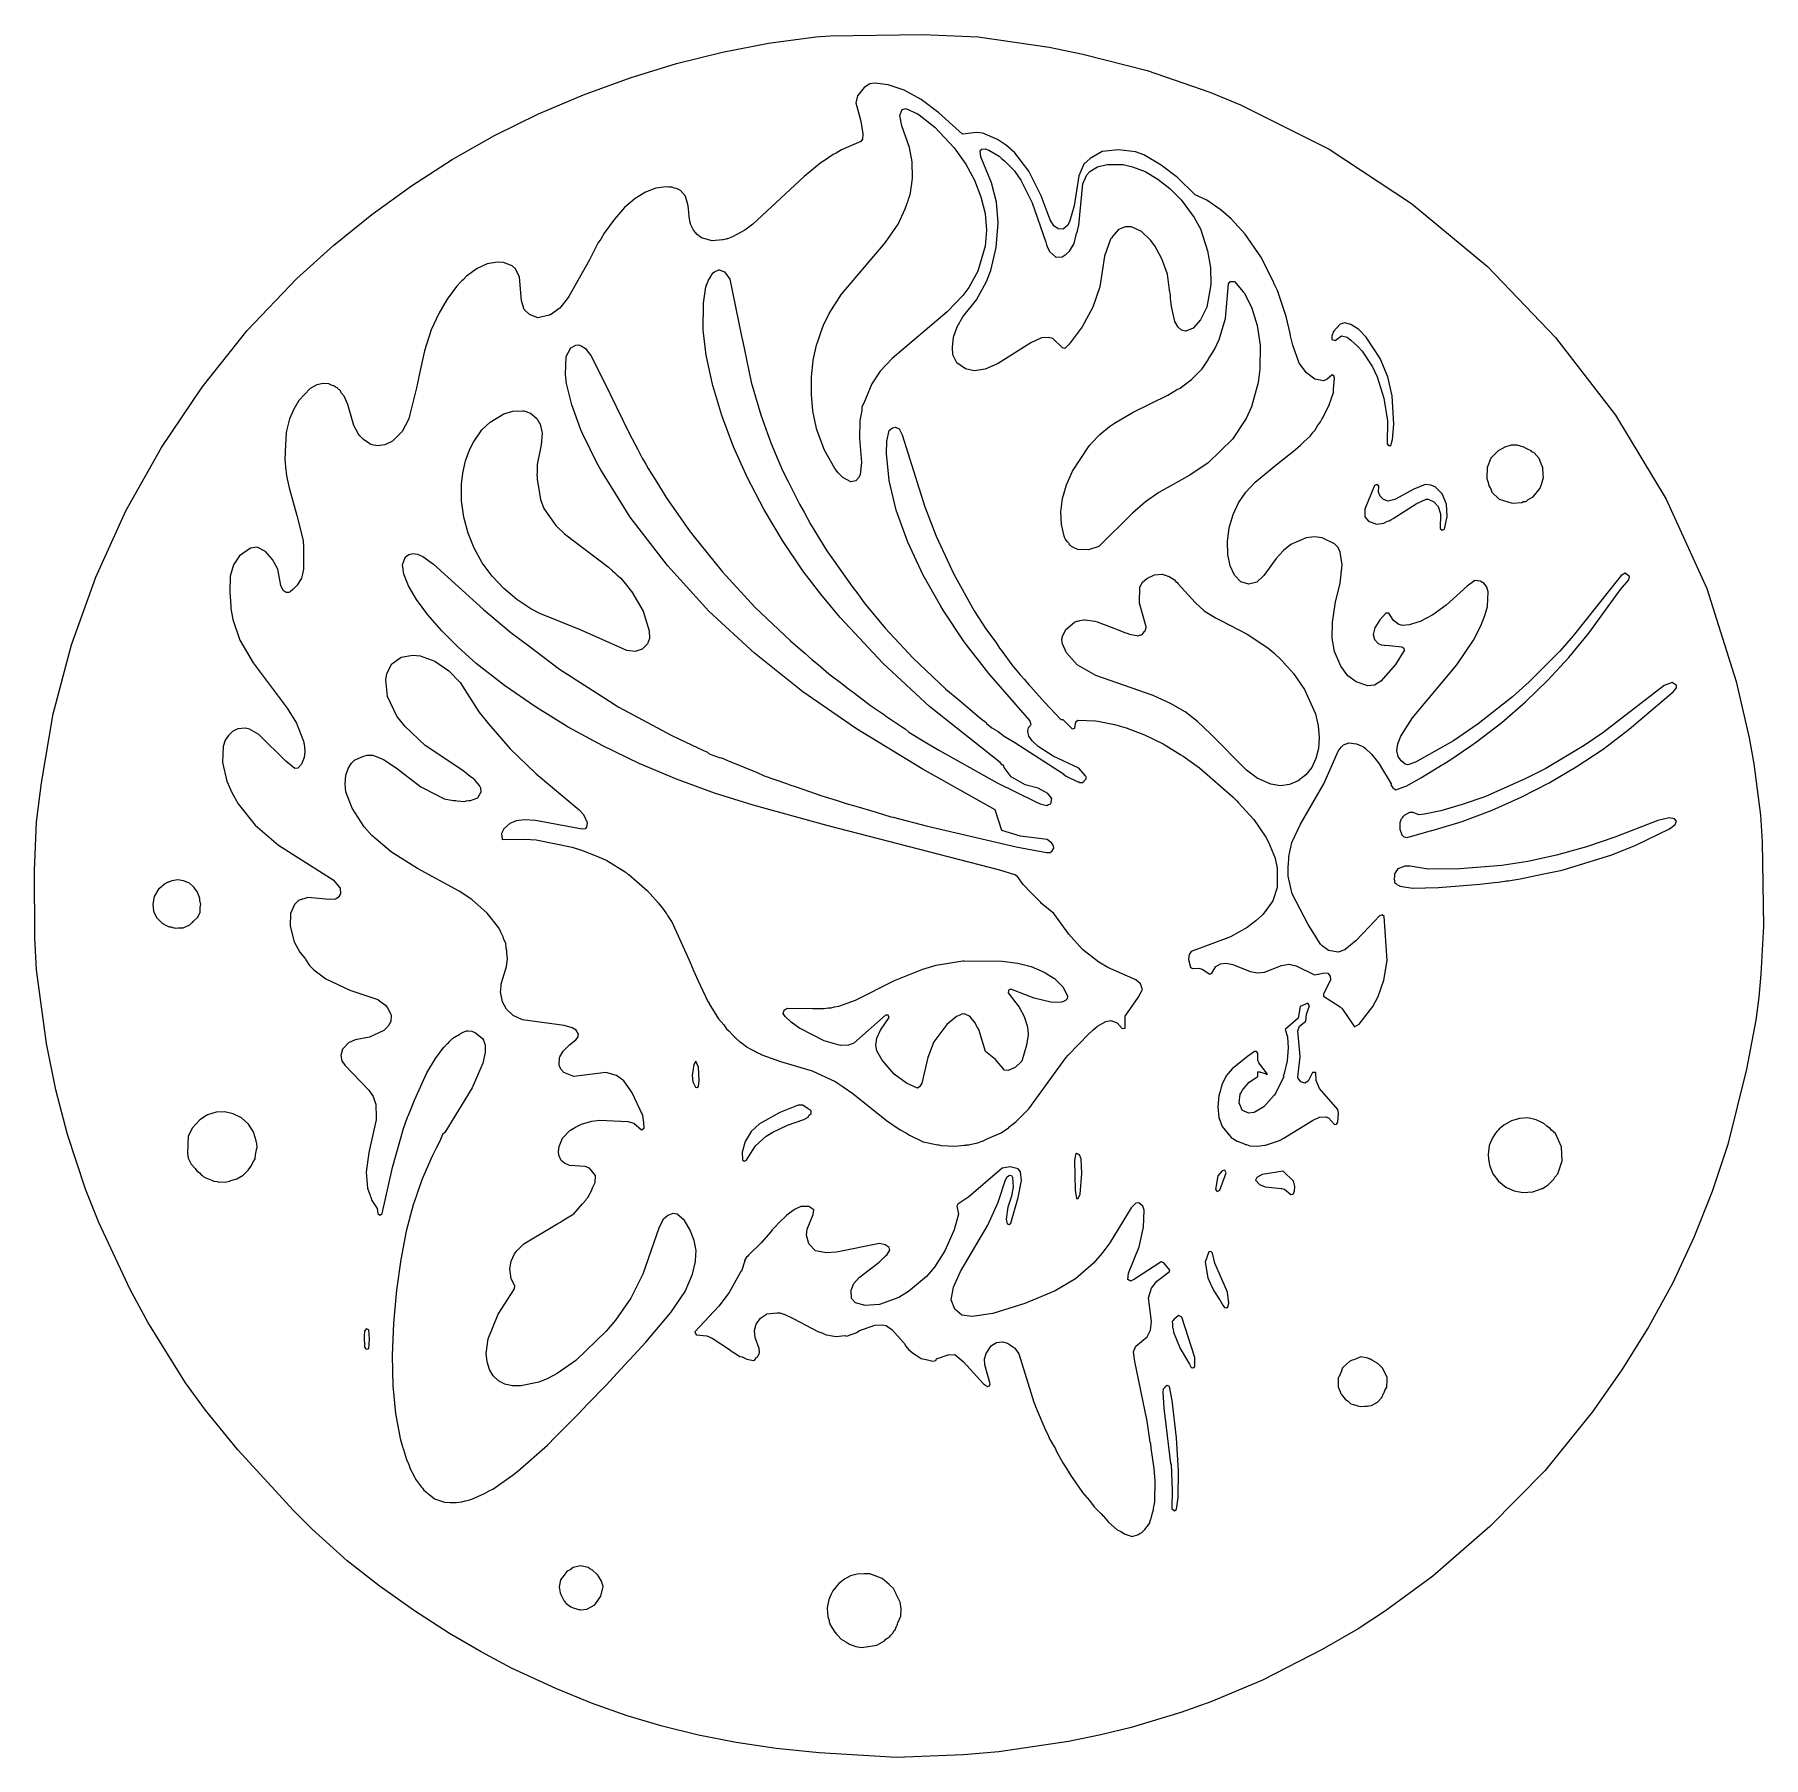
# Model space of a CAD drawing. Header units: millimetres. Extents: x 9 to 291, y 12 to 293.
import ezdxf

# ---------------------------------------------------------------- set-up
doc = ezdxf.new("R2010")
doc.units = ezdxf.units.MM
doc.layers.add('CUT', color=7, linetype='CONTINUOUS')

msp = doc.modelspace()

# ---------------------------------------------------------------- linework, layer by layer
at = {"layer": 'CUT'}
for points in [[(16.8484, 104.3984), (13.8983, 113.31), (12.0205, 120.6349), (10.4822, 128.1409), (8.8801, 140.1575), (8.6033, 145.4204), (8.5419, 156.3651), (8.8524, 164.3251), (9.6518, 170.6881), (11.5545, 181.92), (14.5487, 193.1876), (18.5194, 204.2339), (23.4441, 215.0342), (29.2437, 225.3751), (35.8576, 235.2521), (43.2421, 244.4543), (51.3259, 252.9397), (57.339, 258.3699), (63.5537, 263.4162), (70.0153, 268.094), (76.6614, 272.3715), (83.5748, 276.2911), (90.7135, 279.7983), (98.0979, 282.936), (105.6926, 285.7031), (113.2318, 288.0414), (120.7302, 289.8853), (128.2672, 291.3314), (135.9876, 292.3775), (138.3384, 292.5329), (153.3568, 292.7485), (162.4771, 292.3774), (174.0273, 290.6878), (179.5179, 289.5774), (190.0437, 286.8683), (200.2131, 283.3659), (205.2542, 281.2929), (219.6789, 274.0499), (233.1591, 265.1894), (245.5305, 254.914), (256.6409, 243.3456), (266.3969, 230.6391), (274.6458, 216.9472), (281.2814, 202.4098), (286.1076, 187.2209), (288.1959, 178.0384), (288.9654, 173.7919), (290.043, 165.3903), (290.3207, 161.0772), (290.5363, 147.2977), (290.1367, 139.4508), (289.766, 135.7127), (289.2726, 131.9539), (287.7958, 123.9868), (284.7164, 111.6739), (282.1698, 104.0034), (279.2067, 96.5034), (275.7593, 89.1487), (271.8627, 81.9998), (267.4506, 74.9339), (262.6019, 68.0292), (254.8649, 58.4429), (245.8896, 49.3754), (236.6158, 41.2733), (228.8667, 35.6462), (224.4123, 32.6972), (218.5842, 29.305), (208.8446, 24.297), (200.4129, 20.7574), (195.536, 19.0594), (187.3941, 16.6014), (182.484, 15.3664), (177.1619, 14.2899), (165.8393, 12.629), (160.0861, 12.1062), (149.1179, 11.7068), (136.4992, 12.4444), (129.4876, 13.1823), (122.9659, 14.1356), (116.8109, 15.3353), (110.9323, 16.7814), (105.1767, 18.5045), (99.4029, 20.573), (93.5413, 22.9668), (86.3156, 26.2564), (81.3754, 28.9109), (76.2367, 31.8958), (70.4881, 35.6156), (64.729, 39.7117), (59.5352, 43.7991), (53.8403, 48.9392), (50.7849, 51.9637), (41.6818, 61.8668), (36.3967, 68.3503), (33.1846, 72.7981), (27.0399, 82.691), (24.1474, 88.0138), (19.0019, 98.9522)], [(80.4813, 129.9011), (81.6135, 128.9776), (81.7779, 128.6879), (82.0035, 128.0663), (82.0252, 127.9288), (82.0353, 127.8642), (82.0416, 127.8247), (82.0477, 127.7857), (82.0278, 126.695), (81.6766, 124.9755), (79.9142, 120.9265), (75.4431, 113.6639), (75.0588, 113.3436), (74.6593, 112.2375), (74.6618, 112.2149), (74.0687, 111.0942), (73.7468, 110.5267), (73.6172, 110.241), (73.3813, 109.7951), (72.8015, 108.4427), (72.2368, 107.1977), (72.042, 106.6708), (71.7164, 105.9111), (71.0684, 104.0375), (70.8997, 103.5813), (70.8414, 103.3811), (70.3167, 101.8642), (69.1459, 97.5501), (68.2619, 92.9472), (67.554, 87.93), (67.0651, 82.5519), (66.8502, 77.284), (67.0024, 72.3496), (67.4299, 67.8219), (68.1714, 63.7491), (68.5155, 62.5954), (68.5667, 62.3504), (68.7113, 61.9388), (69.1951, 60.3166), (69.5785, 59.4706), (69.8207, 58.7813), (70.377, 57.7086), (70.5014, 57.4343), (70.5642, 57.3478), (70.691, 57.1033), (71.6673, 55.77), (71.8209, 55.6173), (72.0578, 55.2912), (72.5374, 54.9052), (72.7996, 54.6445), (73.0859, 54.4638), (73.7721, 53.9116), (75.4046, 53.3594), (76.3296, 53.3174), (76.6924, 53.2716), (76.9294, 53.2901), (77.3146, 53.2726), (77.757, 53.3549), (78.2179, 53.3909), (78.7915, 53.5472), (79.3697, 53.6546), (79.625, 53.7742), (79.873, 53.8417), (81.9251, 54.7619), (82.6754, 55.2027), (83.3874, 55.5362), (84.055, 56.0134), (84.2077, 56.103), (86.4339, 57.7136), (87.3636, 58.3781), (92.1873, 62.6486), (93.5241, 64.0111), (96.5746, 67.0362), (96.6201, 67.0843), (96.7286, 67.1902), (97.2538, 67.7547), (98.7468, 69.3344), (101.7614, 72.4071), (105.4107, 76.3849), (105.5664, 76.5497), (105.6451, 76.6405), (108.2375, 79.4663), (112.311, 84.2743), (114.6429, 87.714), (115.843, 90.5347), (116.3645, 92.6262), (116.4195, 93.7013), (116.4202, 93.7075), (116.42, 93.7106), (116.4524, 94.343), (116.3908, 94.6622), (116.3909, 94.6629), (116.3895, 94.6687), (116.127, 96.03), (115.4077, 97.8364), (114.5685, 99.2796), (113.3699, 100.3491), (112.6703, 100.4136), (111.8197, 100.1299), (111.0874, 99.4538), (110.393, 98.2109), (107.7335, 90.5346), (105.7732, 86.6154), (103.2844, 83.0205), (101.7683, 81.2553), (96.8341, 76.4733), (93.8002, 74.3345), (92.2739, 73.5396), (90.8034, 72.9483), (87.8544, 72.3337), (86.4296, 72.3378), (85.2488, 72.6197), (84.2197, 73.1474), (83.3505, 73.969), (82.7501, 74.9728), (82.3509, 76.2159), (82.2251, 77.5807), (82.5317, 79.9691), (84.1842, 84.0074), (86.8001, 88.123), (86.8747, 88.6593), (86.2531, 89.7932), (86.0641, 91.3954), (86.2935, 92.68), (86.8248, 93.8671), (87.1932, 94.3702), (88.3289, 95.4777), (93.8735, 98.8125), (94.2988, 99.0462), (94.6082, 99.2544), (96.4749, 100.3772), (97.9061, 102.0373), (98.4697, 102.6105), (98.574, 102.8121), (98.7794, 103.0503), (99.3939, 104.1565), (99.5241, 104.6483), (99.9701, 105.5103), (100.0569, 106.6508), (99.0603, 107.8188), (98.3396, 108.0957), (95.8079, 108.2864), (94.9664, 108.6513), (94.4572, 109.0818), (94.0664, 109.9509), (94.0239, 110.5464), (94.0959, 111.3869), (94.6772, 112.7329), (94.7344, 112.8082), (95.8717, 113.9584), (95.9187, 113.9936), (95.9497, 114.0169), (95.9525, 114.019), (95.9632, 114.027), (96.7612, 114.5199), (97.7418, 114.9907), (99.4307, 115.4903), (100.7459, 115.6481), (105.327, 115.4345), (106.2646, 115.1503), (107.5546, 114.1021), (107.9557, 114.3792), (107.9402, 115.3046), (107.7366, 116.4375), (105.987, 120.2087), (104.6429, 122.0521), (103.4867, 122.9203), (101.6984, 123.4559), (96.4828, 122.7838), (94.8757, 123.4183), (94.3687, 123.9765), (94.0838, 124.639), (94.1561, 125.906), (94.1973, 126.0156), (94.7568, 126.9182), (95.7764, 127.9558), (96.8277, 128.7467), (97.2023, 129.2403), (97.1894, 129.3981), (97.2593, 129.6821), (96.8913, 130.3481), (96.2237, 130.731), (94.9367, 131.0803), (88.124, 132.0483), (86.5896, 132.7105), (85.5211, 133.7451), (84.8722, 134.9836), (84.5565, 136.5936), (84.5589, 136.6241), (84.5595, 136.6315), (84.5797, 136.8879), (84.6453, 137.7237), (84.6623, 137.8674), (84.7001, 138.0069), (84.7179, 138.0727), (84.7597, 138.2268), (84.9088, 138.7769), (85.5143, 140.7363), (85.6895, 141.9538), (85.5789, 142.9194), (85.5968, 143.3117), (85.5399, 143.513), (85.5371, 143.5727), (85.4884, 143.7097), (85.4005, 144.4766), (85.0357, 145.2971), (84.9527, 145.591), (84.5799, 146.3224), (84.2698, 147.0199), (82.38, 149.4177), (79.8609, 151.6355), (77.7858, 153.0408), (71.0149, 156.7046), (66.7503, 159.3954), (63.5548, 162.0993), (62.2833, 163.4924), (60.3328, 166.5393), (59.3024, 169.2438), (59.1787, 170.5514), (59.3125, 171.9443), (59.7347, 173.1595), (60.2622, 173.9128), (60.2637, 173.9142), (60.2896, 173.9386), (60.3014, 173.9497), (60.7471, 174.3692), (60.9294, 174.5085), (62.0649, 175.0062), (62.7855, 175.2164), (63.696, 175.1792), (65.4659, 174.5098), (67.5235, 173.1584), (71.5616, 170.0367), (74.2304, 168.6808), (74.69, 168.405), (74.8446, 168.3687), (75.3638, 168.105), (76.8405, 167.7838), (77.256, 167.7843), (77.4507, 167.7298), (78.7334, 167.6652), (78.9594, 167.7251), (79.3104, 167.7871), (79.6622, 167.7875), (80.8254, 168.2409), (81.1647, 168.8131), (81.2347, 168.8789), (81.2402, 168.9404), (81.3644, 169.15), (81.3045, 169.8553), (81.2023, 169.9949), (81.1128, 170.2588), (80.4191, 171.0648), (80.3965, 171.0957), (80.3835, 171.1061), (80.1592, 171.3667), (79.6132, 171.7267), (78.3941, 172.7086), (72.273, 176.7935), (68.9249, 179.9265), (67.6512, 181.5525), (66.131, 184.7565), (65.8164, 187.4997), (65.9875, 188.5249), (66.7971, 190.1124), (68.3128, 191.1932), (70.2367, 191.5347), (71.4379, 191.403), (73.8207, 190.5199), (76.1318, 188.9836), (77.975, 187.0484), (81.0282, 182.2741), (82.5601, 180.3118), (86.1414, 176.2398), (90.3833, 172.182), (97.3647, 166.3062), (98.1015, 165.4975), (98.6768, 164.2383), (98.566, 163.4398), (98.3369, 163.2032), (97.8344, 163.1562), (90.2526, 164.539), (88.4528, 164.6606), (87.0951, 164.4892), (86.0509, 164.0603), (85.1027, 163.1943), (84.7199, 162.4406), (84.8115, 161.4632), (88.5086, 161.517), (90.3418, 161.363), (96.2434, 160.1909), (97.7717, 159.7057), (100.258, 158.6995), (101.7739, 158.0572), (101.8854, 158.0004), (104.8471, 156.1427), (104.9892, 156.0468), (105.0688, 155.9931), (105.335, 155.8136), (105.4839, 155.7131), (106.7274, 154.6657), (108.5196, 153.0726), (110.2309, 151.1391), (111.1387, 150.0184), (111.6152, 149.3011), (111.6513, 149.2468), (111.7981, 149.0259), (112.4411, 148.0581), (112.468, 148.0083), (115.338, 141.7365), (115.9173, 140.3606), (115.9554, 140.1983), (116.251, 139.5681), (116.7025, 138.4959), (118.3782, 134.9912), (118.5486, 134.7204), (118.5946, 134.6199), (120.0976, 132.199), (120.9857, 131.1901), (121.416, 130.5829), (121.8578, 130.1644), (122.3187, 129.6156), (122.5971, 129.3596), (122.7501, 129.1858), (123.0024, 128.9868), (123.5124, 128.5177), (123.9478, 128.2411), (124.7843, 127.5813), (125.1787, 127.3717), (125.2608, 127.3134), (126.1124, 126.8661), (126.2689, 126.7667), (126.3955, 126.7174), (126.9879, 126.4063), (127.0049, 126.4011), (127.1484, 126.3248), (130.203, 125.2233), (135.3643, 123.707), (139.1188, 121.9627), (139.5506, 121.6738), (139.5912, 121.6466), (140.4094, 121.0993), (142.0023, 120.0337), (147.5145, 115.6007), (149.7532, 114.0578), (150.7635, 113.5184), (151.229, 113.2207), (153.5028, 112.1453), (155.8687, 111.623), (156.0399, 111.6148), (156.4192, 111.5309), (158.6898, 111.4044), (160.1514, 111.5623), (160.5068, 111.5866), (160.6121, 111.6121), (160.9302, 111.6465), (161.5593, 111.8162), (162.4134, 111.9609), (162.9562, 112.1929), (163.1498, 112.2452), (164.0082, 112.6426), (166.2234, 113.5894), (167.391, 114.3883), (167.4405, 114.4758), (167.4628, 114.5152), (168.6138, 115.3843), (170.6958, 117.527), (176.7589, 125.8516), (177.1104, 126.2534), (180.4946, 129.7683), (181.0474, 130.2389), (181.1826, 130.354), (181.2257, 130.3907), (181.8832, 130.9503), (181.927, 130.9837), (183.2639, 131.735), (184.1129, 131.9257), (185.1065, 131.5284), (185.9613, 130.6121), (186.4439, 130.6842), (186.4428, 132.6201), (188.5286, 135.6469), (188.5809, 135.7082), (188.6037, 135.7559), (188.6216, 135.7819), (189.2357, 136.9605), (189.0749, 137.4368), (189.0746, 137.4505), (189.0698, 137.4518), (188.9192, 137.8979), (188.178, 138.5307), (183.5911, 140.5454), (182.132, 141.4167), (179.4902, 143.5055), (177.2217, 146.0181), (174.7745, 149.3856), (172.8007, 151.0258), (172.686, 151.1425), (172.502, 151.3298), (171.0884, 152.7686), (169.7684, 154.1122), (168.8689, 155.4056), (168.4331, 155.6663), (165.9773, 156.467), (137.991, 163.6556), (125.7635, 167.035), (119.4616, 169.0023), (113.2265, 171.2865), (107.1513, 173.8638), (101.2252, 176.7036), (95.5618, 179.7822), (90.2244, 183.0643), (85.187, 186.5566), (80.5876, 190.1748), (77.6106, 192.8415), (74.9576, 195.4958), (72.6931, 198.097), (70.8475, 200.5703), (69.5245, 202.818), (68.753, 204.7292), (68.5529, 206.3168), (69.0642, 207.566), (69.5964, 207.9562), (70.246, 208.0963), (71.0081, 207.9944), (71.8713, 207.6111), (73.6168, 206.3592), (81.7571, 198.9776), (86.2431, 195.1983), (89.1509, 193.0385), (94.1444, 189.22), (102.9166, 183.6077), (103.135, 183.49), (103.8492, 183.0307), (112.3604, 178.4525), (113.7407, 177.8372), (117.6645, 175.9731), (118.3232, 175.7034), (118.5978, 175.4413), (120.3799, 174.7653), (120.4867, 174.8128), (121.5793, 174.3089), (124.4089, 173.2115), (126.4013, 172.3956), (127.5391, 171.8463), (131.1896, 170.5818), (131.7063, 170.3814), (132.7925, 170.0265), (136.9414, 168.5894), (139.2659, 167.88), (140.931, 167.3166), (142.4864, 166.8595), (142.4913, 166.8579), (142.4968, 166.8565), (145.8131, 165.8819), (148.2179, 165.148), (148.5983, 165.0962), (153.9891, 163.6603), (168.6598, 160.2535), (173.6175, 159.3077), (174.1745, 159.3237), (174.5289, 159.5869), (174.7864, 160.0244), (174.7518, 160.4007), (174.4766, 160.8692), (173.7248, 161.4351), (169.3568, 161.9908), (166.3197, 162.9172), (165.2044, 166.2619), (153.3026, 172.9878), (142.6297, 179.478), (133.8428, 185.5305), (125.9638, 191.8391), (118.5039, 198.683), (111.7737, 206.1201), (105.7107, 214.0287), (100.8845, 221.7429), (100.4777, 222.5056), (100.4498, 222.5579), (100.4409, 222.5747), (100.435, 222.5857), (97.9208, 227.6927), (97.6591, 228.2693), (96.1794, 232.3562), (95.3299, 235.8104), (95.2708, 236.1631), (95.2641, 236.203), (95.2516, 236.2773), (95.2391, 236.352), (95.1684, 237.3087), (95.2258, 240.2205), (95.2275, 240.2306), (95.2296, 240.2356), (95.2306, 240.238), (95.2344, 240.2469), (95.2367, 240.2522), (96.0001, 241.6597), (96.8088, 242.1085), (97.1857, 242.1316), (97.448, 242.0716), (97.6881, 241.9739), (98.3766, 241.5339), (99.0213, 240.736), (99.3135, 240.3201), (102.3795, 234.1989), (105.5141, 227.7038), (106.9649, 225.0444), (107.6518, 223.6731), (108.2503, 222.6881), (108.6434, 221.9676), (110.3246, 219.2745), (111.5604, 217.2409), (111.8505, 216.8303), (111.9482, 216.6738), (115.5018, 211.6491), (115.5826, 211.5487), (115.9156, 211.0775), (120.7153, 205.1466), (126.0389, 199.3616), (131.8357, 193.8416), (134.1987, 191.8244), (135.3343, 190.8039), (136.3464, 189.991), (138.1093, 188.4861), (140.1901, 186.9041), (141.1014, 186.1723), (142.2853, 185.3113), (144.9061, 183.3188), (146.9852, 181.8932), (147.1608, 181.7655), (147.36, 181.6362), (150.265, 179.6442), (150.5413, 179.4707), (151.1676, 178.9748), (154.0251, 177.1927), (155.4863, 176.364), (156.1353, 175.9563), (165.5566, 170.6781), (171.6614, 167.6727), (171.9921, 167.5609), (172.5619, 167.282), (173.6289, 166.968), (173.9085, 167.1761), (174.2814, 167.2497), (174.3336, 167.4924), (174.3595, 167.5116), (174.3508, 167.5722), (174.4667, 168.1105), (173.832, 168.9238), (172.264, 169.8027), (170.113, 170.3738), (167.8591, 171.6712), (166.6658, 173.2024), (166.621, 173.4567), (166.3404, 173.6199), (166.0392, 174.0063), (154.8061, 182.9369), (154.539, 183.1649), (146.9087, 190.1888), (139.9224, 197.6666), (136.7827, 201.4522), (133.8765, 205.2861), (130.5214, 210.243), (127.473, 215.325), (124.8358, 220.4156), (122.5266, 225.5251), (120.6162, 230.6068), (119.1695, 235.4859), (119.1149, 235.6991), (118.1122, 240.4398), (117.5974, 244.5307), (117.6615, 248.9206), (118.0283, 251.5786), (118.4707, 252.7092), (118.8206, 253.2621), (118.8595, 253.3236), (118.9216, 253.4218), (119.0655, 253.6492), (119.2481, 253.8909), (119.4493, 254.0375), (119.4827, 254.0618), (119.498, 254.073), (119.5629, 254.1202), (120.159, 254.3572), (120.2061, 254.3665), (121.0595, 254.0407), (121.9339, 252.8363), (123.8694, 243.5502), (123.9975, 242.8279), (124.2828, 241.5665), (125.4386, 236.0215), (127.0036, 230.7146), (128.6601, 226.1454), (130.5615, 221.6387), (131.4866, 219.8449), (133.3219, 216.1504), (134.0587, 214.8571), (135.0899, 212.8574), (137.7572, 208.5334), (138.5932, 207.3738), (138.8302, 207.0006), (142.0002, 202.5685), (142.6621, 201.7294), (143.8602, 200.0675), (147.2951, 195.9265), (151.8755, 191.0079), (157.1724, 185.9866), (159.3128, 184.2083), (162.6017, 181.4157), (163.3802, 180.8186), (163.3973, 180.8041), (163.4307, 180.7799), (163.5412, 180.6951), (163.8164, 180.4665), (163.8268, 180.3882), (164.6564, 179.6815), (164.8991, 179.5669), (164.9574, 179.5185), (165.7033, 179.0367), (166.6677, 178.297), (168.4288, 177.2763), (176.392, 172.1331), (176.3938, 172.1229), (176.7933, 171.7542), (178.6983, 170.8324), (178.8734, 170.8581), (179.0535, 170.7696), (179.4795, 170.7634), (179.7363, 170.985), (179.743, 170.986), (179.7573, 171.0031), (179.8158, 171.0537), (179.8496, 171.114), (180.0502, 171.3547), (180.0502, 171.6927), (179.9921, 171.7293), (179.978, 171.8291), (178.8693, 173.105), (174.6868, 175.0165), (172.2238, 176.6172), (171.2429, 177.5351), (170.734, 178.3048), (170.5317, 179.0804), (170.6762, 179.7139), (171.0832, 180.2235), (170.8753, 180.8651), (164.166, 188.5094), (160.162, 193.713), (156.7657, 198.835), (156.3557, 199.5166), (153.5078, 204.5837), (150.9814, 209.9728), (149.0999, 215.1499), (147.9249, 220.0244), (147.4881, 224.4167), (147.5502, 226.4217), (147.9452, 228.1505), (148.4676, 228.617), (148.9444, 228.7138), (149.5462, 228.4242), (150.0775, 227.4617), (153.7641, 215.7265), (155.6055, 210.94), (158.4565, 204.7493), (161.8196, 198.7567), (163.728, 195.8016), (165.4216, 193.4451), (165.9562, 192.6585), (166.3775, 192.1151), (167.9509, 189.9261), (169.3187, 188.3226), (169.4657, 188.1329), (169.9547, 187.577), (170.7993, 186.5868), (171.0523, 186.3288), (173.2574, 183.8214), (175.9524, 181.0122), (176.2788, 181.0006), (177.7584, 179.4922), (178.2445, 179.6052), (178.4082, 180.6425), (178.729, 180.9137), (181.5678, 180.8129), (181.9798, 180.75), (184.7088, 180.1937), (186.5854, 179.6593), (189.5834, 178.514), (192.6089, 177.0305), (195.5333, 175.282), (195.8668, 175.0504), (198.5627, 173.1411), (204.061, 168.3505), (204.3596, 168.0419), (204.5188, 167.8774), (204.6442, 167.7478), (204.8799, 167.5042), (207.4277, 164.7068), (209.3798, 161.8035), (209.7967, 161.0147), (210.8744, 158.3863), (210.875, 158.3835), (210.8767, 158.3766), (210.8803, 158.3615), (210.8862, 158.3366), (211.2017, 156.759), (211.2288, 153.5888), (210.4909, 151.421), (209.2673, 149.712), (208.8899, 149.2122), (208.8499, 149.1593), (208.827, 149.1289), (208.7963, 149.0882), (207.7327, 148.2028), (206.3372, 147.0658), (203.6119, 145.5816), (203.164, 145.3879), (202.9659, 145.3021), (202.9352, 145.2888), (202.9232, 145.2837), (197.2074, 143.1987), (196.8543, 142.704), (196.7619, 141.8831), (197.0707, 140.6007), (197.419, 140.3836), (198.4111, 140.4685), (199.005, 140.3078), (200.2518, 139.4555), (200.5704, 139.6605), (201.1998, 140.7123), (201.997, 141.1391), (202.8796, 141.2971), (204.0145, 141.0333), (206.8294, 139.9028), (208.0764, 139.6727), (209.1815, 139.818), (211.9243, 140.9145), (213.1178, 141.0836), (214.3201, 140.812), (217.3291, 139.3585), (217.8337, 139.4647), (217.9852, 139.4683), (218.1715, 139.5358), (218.9379, 139.6972), (219.4793, 139.6279), (219.8848, 139.1626), (219.9259, 138.5738), (218.7845, 136.2048), (218.788, 135.8645), (221.4762, 134.1477), (221.6836, 133.9966), (221.7627, 133.939), (221.7649, 133.9374), (221.7925, 133.9172), (223.8474, 130.8943), (224.5969, 131.3363), (226.8276, 134.2044), (227.7036, 135.8388), (228.6381, 138.5226), (229.1561, 141.7197), (228.6625, 148.9057), (228.3315, 149.139), (227.8786, 148.9194), (227.1702, 148.1771), (227.1693, 148.177), (227.1674, 148.1741), (224.1012, 144.9613), (222.2695, 143.4398), (221.1523, 143.092), (219.5751, 143.3546), (218.5514, 144.1081), (218.2751, 144.3727), (216.2744, 147.5993), (213.6808, 152.6065), (213.0247, 155.4373), (213.0268, 157.0493), (213.0479, 157.4097), (213.1055, 158.3923), (213.1068, 158.4151), (213.1148, 158.5509), (213.1212, 158.6598), (213.6284, 160.9358), (215.0222, 163.9672), (218.8511, 170.5207), (220.2274, 173.7359), (221.1698, 175.8313), (221.6565, 176.5035), (222.0439, 176.8954), (222.9065, 177.1916), (224.1424, 177.0391), (225.31, 176.5474), (225.6066, 176.3101), (226.6128, 175.3546), (227.8928, 173.7394), (227.8938, 173.7377), (227.8955, 173.7352), (227.9012, 173.7264), (227.9184, 173.6999), (229.8005, 170.5348), (229.7653, 170.3408), (230.1032, 169.8799), (230.5949, 169.5419), (232.0485, 170.1129), (232.2386, 170.1563), (234.7854, 171.5634), (238.0292, 173.5528), (238.2471, 173.6775), (238.4153, 173.7897), (239.3833, 174.3833), (242.461, 176.4859), (242.754, 176.6812), (242.8204, 176.7315), (243.7544, 177.3695), (247.8447, 180.5441), (251.7077, 183.8852), (255.3552, 187.4092), (258.7896, 191.1492), (262.039, 195.1027), (267.2051, 202.205), (268.5724, 203.7832), (268.7018, 204.3626), (268.0062, 204.8807), (267.317, 204.5209), (259.4921, 194.6428), (257.303, 192.1445), (252.3132, 187.1535), (249.5927, 184.742), (244.0309, 180.2863), (239.9849, 177.537), (233.8025, 174.0608), (232.5385, 173.6071), (232.1151, 173.726), (231.4363, 174.2726), (230.9497, 174.9767), (230.759, 175.9163), (230.915, 177.0311), (231.3999, 178.2873), (233.2899, 181.289), (240.533, 189.9434), (243.2499, 193.9406), (244.466, 196.3082), (245.0866, 197.9818), (245.5103, 199.4779), (245.641, 201.8518), (245.4032, 202.6107), (244.9784, 203.2047), (244.3162, 203.5748), (243.4387, 203.6751), (242.2017, 202.7901), (238.7862, 199.6519), (236.6202, 198.103), (234.5283, 196.9948), (232.7678, 196.47), (231.6503, 196.3712), (231.0756, 196.5067), (230.1823, 197.1909), (229.4547, 198.3656), (228.9607, 198.3655), (227.9519, 197.2635), (227.1315, 195.9705), (226.8758, 194.8925), (227.1, 194.0618), (227.7013, 193.3965), (228.165, 193.1993), (228.6871, 193.1505), (228.8092, 193.1035), (229.0047, 193.1208), (231.5706, 192.8806), (231.9057, 192.6721), (231.9331, 192.2838), (230.5115, 189.9957), (228.1059, 187.2815), (227.1098, 186.6471), (226.0045, 186.5091), (224.1271, 187.1369), (222.7345, 188.1368), (221.5845, 189.7053), (220.5548, 192.0938), (220.2146, 194.2795), (220.2482, 196.9226), (220.6729, 199.8351), (220.6821, 199.8788), (220.6833, 199.8848), (220.6835, 199.8856), (220.6931, 199.932), (221.4805, 203.2726), (221.811, 206.2536), (221.5148, 208.3075), (221.1481, 209.069), (220.5648, 209.6895), (218.5893, 210.6311), (217.3021, 210.8077), (215.9765, 210.6505), (213.4751, 209.5733), (212.2325, 208.5818), (211.0479, 207.3054), (209.0567, 204.4893), (207.8947, 203.402), (206.6247, 203.1007), (205.3194, 203.4746), (204.2371, 204.5539), (203.5323, 206.1068), (203.1634, 207.9567), (203.1008, 210.0799), (203.3816, 212.2943), (204.0285, 214.485), (204.9113, 216.3412), (205.3935, 217.0867), (206.1179, 218.086), (207.6316, 219.726), (211.3492, 222.7796), (213.9105, 224.7876), (215.005, 225.7825), (215.3739, 226.0856), (215.5885, 226.3131), (216.6144, 227.2457), (217.0844, 227.8985), (217.3549, 228.1851), (217.8274, 228.9304), (218.2736, 229.5502), (218.5254, 230.0312), (218.6641, 230.2501), (218.8395, 230.6316), (219.6563, 232.1926), (220.3938, 234.3742), (220.3938, 234.9184), (220.5835, 236.6986), (220.492, 237.0779), (220.1831, 237.2165), (219.38, 236.5095), (218.7847, 236.2911), (217.3586, 236.5493), (215.9908, 237.56), (214.8136, 239.1398), (213.8036, 242.0821), (213.3896, 243.6163), (213.3575, 243.9915), (212.6815, 246.7568), (211.2681, 250.9971), (210.8686, 251.8574), (210.7849, 251.9335), (210.6096, 252.4309), (208.5757, 256.4994), (205.9847, 260.191), (203.6936, 262.699), (202.1085, 264.1027), (199.7768, 265.7401), (197.827, 266.6309), (194.9567, 269.4382), (192.3209, 271.4677), (189.4655, 273.1091), (188.1019, 273.6452), (185.339, 273.9238), (182.6852, 273.6527), (180.7413, 272.5599), (179.696, 271.6356), (178.8783, 269.6824), (178.1065, 264.8213), (177.3306, 262.2075), (177.0044, 261.6042), (176.3299, 261.0262), (175.483, 261.0361), (174.7899, 261.5545), (174.1833, 262.539), (172.7209, 266.4491), (170.7348, 270.4449), (168.4259, 273.4446), (167.093, 274.6305), (165.6273, 275.6562), (163.2072, 276.6818), (162.2216, 276.7497), (159.8944, 276.4961), (156.0349, 280.0007), (153.1516, 282.1559), (150.392, 283.6744), (147.769, 284.5527), (145.609, 284.7983), (144.7584, 284.688), (143.8609, 284.1061), (142.7659, 282.7284), (142.5246, 281.6134), (143.324, 278.625), (143.6628, 276.5627), (143.5948, 275.6735), (143.3345, 275.3142), (140.1762, 273.9645), (139.2679, 273.3995), (138.8095, 273.19), (137.3791, 272.2246), (136.8319, 271.8843), (134.0942, 269.6084), (125.6817, 261.8099), (124.3833, 260.8299), (122.3957, 259.7508), (121.5739, 259.4431), (121.4516, 259.4025), (121.2676, 259.3653), (121.0597, 259.3232), (120.8844, 259.2877), (120.7326, 259.257), (119.0892, 259.0866), (119.0855, 259.0866), (119.0795, 259.0866), (119.072, 259.0867), (119.0655, 259.0867), (117.33, 259.5867), (116.6032, 260.1351), (115.9963, 260.8368), (115.5654, 261.7088), (115.4167, 262.2876), (115.415, 262.3013), (115.401, 262.4171), (115.3295, 263.0068), (115.2351, 263.7861), (115.1574, 264.8241), (114.6953, 266.3943), (113.878, 267.3188), (113.2396, 267.6526), (112.9193, 267.705), (112.4625, 267.8401), (112.0208, 267.8521), (111.5615, 267.9272), (109.8778, 267.7149), (108.2148, 267.0615), (106.4934, 266.0048), (104.7778, 264.5311), (103.1108, 262.6495), (101.4338, 260.36), (100.8969, 259.3921), (100.4273, 258.7119), (99.0308, 256.028), (95.6958, 250.016), (95.5738, 249.8421), (94.1919, 248.1163), (94.1721, 248.0995), (94.1571, 248.0868), (94.1477, 248.0788), (94.1238, 248.0586), (92.855, 247.1457), (92.7905, 247.1143), (92.7531, 247.0961), (92.7075, 247.0739), (92.5451, 246.9949), (90.6119, 246.5611), (90.4711, 246.5907), (89.2876, 247.0759), (88.379, 247.9006), (87.9421, 249.3292), (87.628, 253.1542), (87.0017, 254.5292), (86.4461, 255.039), (85.0164, 255.5736), (84.0412, 255.6386), (82.3562, 255.3637), (80.7316, 254.6112), (79.0082, 253.357), (78.4351, 252.7615), (78.2411, 252.5912), (78.0845, 252.3971), (77.3859, 251.6712), (75.8369, 249.6013), (74.4696, 247.2279), (73.2501, 244.5701), (72.124, 241.1596), (71.2248, 236.9956), (71.218, 236.9859), (71.1477, 236.6384), (70.8261, 235.1489), (69.7711, 230.7899), (69.5676, 230.0828), (68.5061, 227.9925), (66.917, 226.4009), (65.6955, 225.8194), (64.4795, 225.6539), (63.6315, 225.8489), (63.2931, 225.9387), (63.2372, 225.9728), (62.188, 226.6995), (61.6746, 227.2361), (61.3677, 227.587), (60.6091, 228.9772), (59.6234, 232.4209), (59.0407, 233.7658), (58.5736, 234.3149), (58.4172, 234.6068), (57.8919, 235.1356), (57.6177, 235.2531), (57.3669, 235.4378), (57.1007, 235.5083), (56.5655, 235.7855), (55.5886, 235.8496), (54.6025, 235.6046), (53.5204, 234.9999), (51.6524, 233.0482), (50.8296, 231.6551), (50.1242, 230.0637), (49.637, 228.111), (49.6288, 227.9853), (49.5867, 227.8295), (49.4024, 224.7569), (49.4082, 224.6291), (49.3974, 224.4693), (49.3986, 224.4576), (49.3355, 223.4906), (49.5457, 221.6328), (49.556, 221.4077), (49.5933, 221.2121), (49.6401, 220.7978), (49.7674, 220.2981), (50.0476, 218.8267), (51.2949, 214.2989), (52.33, 210.2336), (52.3316, 210.2158), (52.3475, 210.0334), (52.3718, 209.7561), (52.3798, 209.665), (52.4048, 205.5452), (52.1476, 204.2973), (52.0919, 204.0782), (51.3924, 202.9208), (50.677, 202.2085), (50.2799, 201.8928), (50.2796, 201.8926), (50.277, 201.8912), (50.2386, 201.8702), (50.027, 201.7546), (49.5756, 201.7312), (49.1047, 202.0827), (48.7055, 202.8669), (48.2205, 205.5399), (47.3674, 207.1334), (46.1981, 208.4285), (44.85, 209.1236), (43.752, 208.9905), (41.9824, 207.6996), (40.9758, 206.2622), (40.4569, 204.4113), (40.3945, 201.8317), (40.5541, 199.49), (40.5484, 199.3081), (40.5765, 199.1611), (40.5801, 199.1093), (40.8869, 197.3134), (42.0276, 193.9517), (44.1733, 190.2697), (49.7232, 182.8501), (51.2684, 180.441), (52.4242, 177.4711), (52.4561, 177.2754), (52.4824, 177.1142), (52.4897, 177.0694), (52.4933, 177.0474), (52.6199, 175.8041), (52.491, 174.7954), (52.0572, 173.7149), (51.597, 173.1682), (51.4981, 173.0752), (51.0168, 173.0031), (49.5104, 174.2384), (45.1147, 178.5706), (43.6144, 179.4304), (42.9345, 179.5947), (41.7087, 179.4716), (40.8419, 179.0597), (40.1539, 178.424), (39.6398, 177.6218), (39.2858, 176.5916), (39.1692, 174.0203), (39.8977, 170.9784), (40.6917, 169.092), (41.7259, 167.2719), (44.5283, 163.7753), (48.3098, 160.5152), (57.2347, 154.8424), (58.4101, 153.5), (58.4468, 152.5981), (58.0473, 151.9896), (57.6415, 151.7373), (56.6232, 151.6359), (53.114, 152), (51.5753, 151.4802), (50.9232, 150.8653), (50.2876, 149.3458), (50.2306, 147.3215), (50.8797, 144.7551), (51.7996, 143.0664), (52.5884, 142.1429), (52.7418, 141.9378), (52.7823, 141.7961), (53.3661, 140.905), (54.0728, 140.1676), (56.07, 138.7235), (59.9722, 136.8799), (63.8925, 135.5642), (64.5347, 135.3265), (64.5583, 135.3118), (65.4769, 134.6488), (65.7352, 134.4516), (66.1123, 133.9652), (66.6351, 132.9476), (66.7197, 132.7215), (66.635, 131.7627), (66.2175, 131.0011), (65.5145, 130.2977), (63.1581, 129.2202), (60.8599, 128.7477), (59.749, 128.2507), (58.9584, 127.4801), (58.9405, 127.4301), (58.7471, 127.2438), (58.5561, 126.4269), (58.5656, 126.3833), (58.4978, 126.194), (58.6713, 125.3645), (59.1685, 124.6477), (63.0736, 120.5762), (63.7545, 119.5203), (64.1698, 118.3707), (64.1786, 118.3042), (64.2527, 116.0192), (64.2329, 115.7252), (63.0642, 110.3712), (62.6407, 107.1671), (62.83, 104.5674), (63.2167, 103.5244), (63.2561, 103.3409), (63.3724, 103.1046), (63.5782, 102.5496), (64.4465, 101.26), (64.5192, 100.4623), (64.8559, 100.1903), (65.252, 100.4322), (66.8981, 107.9285), (68.7116, 114.2915), (69.3728, 116.139), (69.4144, 116.2424), (69.5117, 116.484), (69.731, 117.0283), (70.5015, 118.9412), (72.5321, 123.3847), (73.9445, 125.7372), (75.3135, 127.5626), (75.3913, 127.6423), (75.919, 128.1714), (76.0404, 128.2932), (76.1586, 128.4117), (76.7858, 129.0408), (77.3081, 129.373), (77.6159, 129.5459), (77.9019, 129.7065), (78.0317, 129.7794), (78.4458, 130.0119), (78.7397, 130.1249), (78.7407, 130.1253), (78.8358, 130.1578), (78.9005, 130.18), (79.0338, 130.2256), (79.2542, 130.2503), (79.8619, 130.2033)], [(150.5531, 264.3015), (150.871, 265.2309), (150.989, 265.4803), (151.0923, 265.8778), (151.352, 266.6367), (151.4484, 267.2474), (151.4773, 267.3586), (151.5233, 267.7218), (151.6285, 268.3881), (151.6182, 268.4708), (151.723, 269.2989), (151.6657, 271.9921), (151.245, 274.343), (149.9809, 277.8619), (149.6677, 279.545), (150.0803, 280.5005), (150.6311, 280.668), (152.5711, 279.8256), (152.82, 279.6397), (155.3778, 277.656), (158.5367, 274.2518), (160.4215, 271.6125), (161.854, 268.9912), (162.9111, 266.2954), (163.5682, 263.5586), (163.7904, 260.8613), (163.6032, 258.215), (162.3826, 254.1535), (160.9399, 251.4828), (159.9542, 250.177), (157.4177, 247.5186), (148.4162, 239.8991), (146.4565, 237.8198), (145.1205, 235.7594), (143.7815, 232.6063), (143.4565, 232.0008), (143.454, 231.4114), (143.1448, 229.7955), (143.1115, 226.8698), (143.4129, 222.9492), (143.1907, 220.9339), (142.952, 220.4407), (142.4946, 219.9656), (141.6836, 219.7703), (140.4013, 220.4836), (139.6417, 221.2548), (139.0656, 221.9455), (137.4023, 224.9332), (136.1568, 228.2913), (135.5284, 231.06), (135.4673, 231.3975), (135.2575, 234.0489), (135.2568, 236.9145), (135.5228, 239.5357), (135.5262, 239.5638), (135.5282, 239.5799), (135.5316, 239.6087), (135.5378, 239.66), (136.0594, 242.1051), (136.3321, 242.8633), (136.6204, 243.6648), (136.8002, 244.1649), (137.219, 245.3293), (138.1443, 247.2295), (140.1512, 250.3874), (140.1895, 250.439), (147.2961, 258.7708), (149.3855, 261.8434)], [(166.2491, 272.5606), (166.2526, 272.5575), (166.7878, 272.0845), (168.3542, 270.518), (168.413, 270.4453), (168.4189, 270.4379), (168.4311, 270.4228), (168.4546, 270.3936), (169.4332, 268.9749), (171.2756, 265.325), (173.4651, 258.8758), (173.6024, 258.4368), (173.6323, 258.3833), (173.6762, 258.2541), (174.168, 257.3188), (175.137, 256.4287), (176.149, 256.5009), (176.7979, 256.9258), (177.3384, 257.4132), (178.1057, 258.6726), (178.5171, 260.3005), (178.6543, 260.7007), (178.6312, 260.7518), (178.8579, 261.649), (179.5459, 268.3994), (180.1759, 269.8861), (180.6453, 270.4094), (181.9141, 271.1523), (183.5008, 271.5797), (184.1876, 271.5678), (184.584, 271.5609), (185.5863, 271.5435), (186.1085, 271.5344), (187.6386, 271.2003), (189.705, 270.3995), (191.7725, 269.1605), (193.7196, 267.6394), (195.5565, 265.7713), (197.7026, 262.8893), (198.7723, 260.9374), (198.7929, 260.898), (199.884, 257.4525), (200.3549, 254.7526), (200.4147, 251.9841), (199.7657, 248.3069), (198.7105, 246.2251), (197.5049, 244.838), (196.3218, 244.3836), (196.2657, 244.3751), (195.6405, 244.5357), (195.0948, 244.9995), (194.5234, 245.9478), (194.0087, 248.4086), (193.8442, 249.7334), (193.8184, 250.2925), (193.6794, 251.0601), (193.3576, 253.6511), (192.4327, 256.1803), (191.253, 258.2716), (190.5659, 259.2065), (189.1173, 260.6156), (187.451, 261.3976), (186.4202, 261.412), (185.4858, 261.031), (185.3922, 260.9241), (185.3142, 260.9148), (184.325, 259.7787), (184.2867, 259.6623), (184.0262, 259.365), (183.0601, 256.5767), (182.284, 251.6015), (181.14, 248.287), (179.422, 245.0677), (177.2902, 242.2621), (176.8796, 241.7951), (176.5811, 241.5187), (176.2347, 241.6353), (174.6447, 243.1547), (173.9432, 243.3493), (172.7564, 243.2621), (171.0569, 242.4866), (165.6942, 239.0679), (163.6021, 238.1755), (161.7982, 237.8827), (160.3805, 238.2), (158.9462, 239.2047), (158.3424, 240.485), (158.2415, 241.7145), (158.4298, 243.3925), (159.0089, 245.0861), (159.9478, 246.707), (162.1619, 249.4791), (163.81, 252.4464), (164.4924, 254.2444), (165.4037, 258.0216), (165.7367, 262.013), (165.4653, 265.3902), (164.6161, 268.553), (162.882, 272.7792), (162.7874, 273.7421), (163.0488, 274.0806), (163.5739, 274.1266), (164.1725, 273.9192), (165.8527, 272.9109), (166.161, 272.6384)], [(195.7247, 235.3589), (196.12, 235.6032), (197.2569, 236.4636), (199.0083, 238.215), (199.9608, 239.6898), (200.0087, 239.8494), (200.2137, 240.156), (200.3442, 240.3418), (200.3539, 240.3657), (201.0223, 241.3653), (201.7689, 243.0102), (202.7683, 246.4159), (203.2945, 252.073), (203.571, 252.4821), (204.2685, 252.4416), (205.6924, 250.8065), (205.8845, 250.5449), (207.1055, 248.1399), (207.9667, 245.3102), (208.4337, 242.0867), (208.4053, 238.1533), (208.1214, 235.978), (207.015, 232.0133), (206.1587, 230.1417), (203.9481, 226.7572), (199.9461, 222.8789), (196.9739, 220.8952), (191.9391, 218.071), (189.7439, 216.517), (187.6253, 214.6753), (182.1141, 209.2583), (180.4473, 208.6947), (178.6853, 208.7672), (177.989, 209.0589), (177.8947, 209.1155), (177.8016, 209.1714), (177.7676, 209.1918), (177.6489, 209.263), (177.4493, 209.4645), (177.3089, 209.6484), (177.214, 209.7728), (177.033, 210.01), (176.6454, 210.5178), (176.4676, 210.907), (176.0301, 212.8379), (175.9389, 214.8719), (176.2262, 217.0525), (176.8517, 219.2905), (177.8177, 221.5257), (180.4568, 225.5187), (180.6491, 225.7442), (180.7642, 225.8792), (180.8794, 226.0144), (180.941, 226.0866), (182.2865, 227.5043), (183.8661, 228.8069), (184.7046, 229.377), (187.7514, 231.144), (193.3854, 233.9133), (194.7895, 234.781), (195.3753, 235.0825)], [(221.4728, 245.4957), (220.4155, 244.3013), (220.142, 243.5538), (220.1588, 243.0142), (220.6731, 242.8385), (221.6992, 243.5838), (222.6231, 243.382), (223.2576, 242.8992), (224.3188, 241.8945), (224.319, 241.8943), (224.3225, 241.8908), (224.3704, 241.8418), (225.0903, 241.1072), (226.7457, 238.5445), (227.507, 236.8963), (228.6204, 233.4248), (229.2377, 229.7348), (229.1755, 225.9959), (229.3987, 225.7098), (229.7609, 225.7319), (230.0472, 226.6781), (230.2311, 229.1772), (229.9896, 233.8358), (229.263, 236.9353), (228.0339, 239.8853), (225.7463, 243.4097), (224.5189, 244.6117), (223.2489, 245.4427), (222.2531, 245.7101)], [(86.5317, 231.3265), (88.2077, 231.385), (88.2731, 231.377), (88.3021, 231.3735), (88.3307, 231.37), (88.3424, 231.3686), (89.4367, 230.9814), (90.4582, 230.1238), (90.9198, 229.3676), (90.9936, 229.2466), (91.0087, 229.2219), (91.0195, 229.2041), (91.3337, 227.7111), (91.3338, 227.6784), (91.3338, 227.6689), (91.3338, 227.6598), (91.3338, 227.6471), (91.1666, 225.8343), (91.0706, 225.2963), (90.5093, 222.6296), (90.5084, 221.3772), (90.4804, 220.892), (90.508, 220.6925), (90.5077, 220.2362), (91.0467, 216.9185), (91.626, 215.4178), (93.5413, 212.6899), (94.9731, 211.3142), (102.1775, 205.8501), (102.815, 205.2794), (103.174, 204.9581), (103.5951, 204.5812), (103.7748, 204.4203), (104.1585, 204.0651), (105.1115, 202.913), (105.8838, 201.9174), (105.9103, 201.8833), (105.9298, 201.8581), (105.9384, 201.847), (107.7835, 198.6758), (108.785, 195.4634), (108.8504, 194.2229), (108.5196, 193.3653), (107.6208, 192.5039), (106.5316, 192.1009), (105.122, 192.2998), (97.6896, 195.6169), (90.9745, 198.3285), (89.4981, 199.0545), (87.1827, 200.5779), (85.0706, 202.3752), (83.1787, 204.3939), (81.5675, 206.5993), (80.2685, 208.9553), (79.2472, 211.4394), (78.5362, 214.0511), (78.2011, 216.6703), (78.1746, 217.6214), (78.1887, 219.4146), (78.3899, 221.1871), (78.8459, 223.2237), (79.5273, 225.1225), (80.1138, 226.2388), (81.5073, 228.2553), (81.5715, 228.3391), (82.8677, 229.5442), (85.0934, 230.869)], [(249.3833, 225.7432), (248.3786, 225.4536), (247.2764, 224.8285), (246.087, 223.648), (245.4595, 222.1076), (245.449, 221.4244), (245.4029, 221.1664), (245.4415, 220.9403), (245.4319, 220.314), (245.6559, 219.686), (245.7484, 219.1448), (245.9478, 218.8173), (245.9597, 218.7748), (245.9951, 218.735), (246.228, 218.082), (247.4422, 216.9437), (249.5583, 216.3085), (251.1412, 216.4321), (251.3975, 216.5543), (251.8161, 216.6023), (252.1673, 216.9213), (252.9936, 217.3152), (254.1384, 218.7351), (254.2642, 219.2327), (254.3387, 219.3469), (254.6589, 220.5145), (254.6091, 220.9087), (254.5361, 222.0625), (254.4238, 222.3745), (254.4233, 222.3784), (254.4232, 222.3786), (254.4227, 222.3836), (254.4043, 222.4288), (253.977, 223.6166), (253.1666, 224.4924), (252.7884, 224.7057), (252.6308, 224.8558), (251.9385, 225.185), (251.4535, 225.4585), (250.3585, 225.7505)], [(238.9282, 214.1382), (238.8371, 216.1694), (238.1306, 217.8482), (237.0158, 218.9677), (236.2849, 219.2656), (235.3488, 219.3575), (233.5386, 218.5884), (230.415, 216.8891), (229.3527, 216.6515), (228.5539, 216.8945), (227.9964, 217.4466), (227.7442, 218.1301), (227.7915, 219.08), (227.4775, 219.3697), (227.0867, 219.1969), (225.4969, 215.3475), (225.5473, 214.0581), (226.114, 213.3838), (227.3992, 212.8691), (228.6107, 213.0728), (229.2212, 213.3613), (229.4673, 213.431), (229.7446, 213.6087), (230.1345, 213.7929), (233.9164, 216.2208), (235.4996, 216.9472), (235.5016, 216.9474), (235.5138, 216.9483), (235.52, 216.9488), (235.8333, 216.9727), (236.7563, 216.5484), (237.4859, 215.7453), (237.8717, 214.5632), (237.8001, 212.1924), (238.1228, 211.9075), (238.5108, 212.0938)], [(178.6556, 197.0611), (178.9259, 197.1207), (179.0618, 197.1506), (179.7023, 197.2917), (179.8952, 197.2971), (181.4832, 197.0602), (181.8765, 196.9612), (185.2717, 195.6639), (186.472, 195.1675), (186.7495, 195.0992), (187.0983, 194.966), (188.3301, 194.7102), (188.4692, 194.6759), (188.979, 194.8246), (189.0954, 194.847), (189.111, 194.8631), (189.2066, 194.891), (189.5947, 195.3623), (189.6989, 195.4698), (189.8353, 196.0371), (189.8484, 196.054), (189.8423, 196.0663), (189.8554, 196.1207), (188.7561, 200.0066), (188.8277, 202.682), (188.8576, 202.7392), (189.257, 203.4391), (189.9676, 204.046), (191.2339, 204.6239), (192.4814, 204.7106), (193.1435, 204.5069), (193.4077, 204.4256), (193.4535, 204.4115), (193.628, 204.3578), (194.4755, 203.7758), (194.6996, 203.5567), (194.7178, 203.5389), (194.9067, 203.3543), (195.0927, 203.1724), (197.8638, 200.0811), (199.3299, 198.7692), (201.1484, 197.6194), (202.0428, 197.1663), (206.325, 194.9405), (209.7036, 192.7315), (210.6776, 191.876), (211.9784, 190.6395), (212.447, 190.1117), (212.4903, 190.063), (212.9089, 189.5915), (213.8765, 188.5017), (215.6995, 185.9135), (217.4666, 181.93), (217.9274, 179.991), (218.0836, 178.085), (217.958, 176.2995), (217.5487, 174.6637), (216.8541, 173.2117), (215.8956, 171.9686), (214.6669, 171.0238), (213.2355, 170.4096), (211.7819, 170.2237), (210.2048, 170.4848), (207.9577, 171.4696), (206.1968, 172.7527), (200.3894, 178.6483), (198.214, 180.7005), (196.21, 182.2467), (193.7996, 183.6488), (191.0224, 184.9298), (181.6393, 188.1793), (178.578, 189.9565), (176.8738, 191.904), (176.1945, 193.3412), (176.1486, 193.5906), (176.1344, 193.6677), (176.129, 193.6967), (176.1265, 193.7104), (176.1135, 194.0465), (176.1407, 194.2526), (176.1482, 194.3096), (176.1563, 194.3707), (176.1811, 194.5587), (176.7333, 195.6812), (178.1789, 196.9239), (178.5676, 197.0417)], [(235.2784, 165.5574), (234.3563, 165.4619), (233.4293, 165.8665), (232.8079, 165.8449), (231.9413, 165.3567), (231.7845, 165.178), (231.7334, 165.1604), (231.6142, 164.9839), (231.534, 164.8925), (231.497, 164.8105), (231.419, 164.695), (231.4008, 164.597), (231.2787, 164.326), (231.2752, 164.2713), (231.2204, 164.2097), (231.25, 163.871), (231.2419, 163.7424), (231.205, 163.5439), (231.2243, 163.4625), (231.2047, 163.1511), (231.5556, 162.1836), (231.9097, 161.8564), (232.433, 161.7535), (236.3876, 162.9038), (236.4581, 162.9198), (236.6424, 162.9779), (241.3921, 164.3595), (246.3177, 166.2373), (251.0086, 168.3228), (255.5752, 170.6834), (260.0013, 173.278), (264.3732, 176.2028), (268.6338, 179.4219), (275.8406, 185.5582), (276.3727, 186.173), (276.3787, 186.5486), (275.6443, 187.0522), (274.3223, 186.5612), (264.3402, 178.8416), (261.2882, 176.7754), (255.0384, 173.0494), (251.7588, 171.3784), (245.0899, 168.4281), (241.4093, 167.1287), (237.9356, 166.1142)], [(241.0137, 156.6422), (235.8484, 156.6113), (232.8903, 157.0988), (232.0347, 157.0717), (230.885, 156.6771), (230.3469, 155.8273), (230.3567, 155.3637), (230.3383, 155.2547), (230.2604, 155.0227), (230.2906, 154.9716), (230.2838, 154.9312), (230.3692, 154.7724), (230.3774, 154.3871), (230.6776, 154.1998), (230.7276, 154.1068), (230.9652, 154.0203), (231.0689, 153.9555), (231.1292, 153.9087), (231.1493, 153.9053), (231.2759, 153.8264), (233.2941, 153.4979), (237.5535, 153.6198), (244.2996, 154.1409), (246.6384, 154.4331), (247.351, 154.48), (248.6238, 154.6811), (248.9601, 154.7231), (249.2485, 154.7798), (250.8449, 155.032), (254.441, 155.8002), (257.7165, 156.4439), (265.8149, 158.9499), (269.7389, 160.5432), (275.2389, 163.1992), (276.1578, 163.8767), (276.3837, 164.409), (276.0067, 164.8341), (275.1483, 164.9655), (273.3248, 164.5533), (266.3051, 161.8155), (261.6959, 160.2484), (256.7908, 158.8908), (252.1181, 157.8456), (247.8527, 157.227)], [(30.1267, 154.376), (29.8988, 154.281), (29.3787, 153.8441), (29.2251, 153.7349), (29.1935, 153.6885), (28.7497, 153.3157), (28.0472, 152.1313), (27.8071, 150.9088), (27.9551, 149.7634), (28.4311, 148.7283), (29.3317, 147.7977), (29.8612, 147.5359), (29.9163, 147.4857), (30.0543, 147.4404), (30.4989, 147.2205), (30.811, 147.1915), (31.0522, 147.1122), (31.309, 147.014), (31.3441, 147.0163), (31.4438, 146.9835), (31.9551, 147.0461), (32.2177, 147.037), (32.2656, 147.0565), (32.7581, 147.0108), (33.8535, 147.4971), (34.1957, 147.8402), (34.3281, 147.9166), (34.4764, 148.1217), (35.1467, 148.7938), (35.5598, 149.5772), (35.5381, 150.3773), (35.6377, 150.8712), (35.5781, 151.1125), (35.581, 151.1466), (35.5101, 151.4056), (35.4992, 151.8068), (35.1097, 152.8501), (34.5364, 153.6834), (33.8205, 154.2971), (32.8597, 154.7139), (31.8993, 154.8533), (30.9518, 154.7198), (30.5369, 154.5469), (30.4645, 154.5341), (30.4004, 154.49), (30.191, 154.4027), (30.1599, 154.3995)], [(135.4958, 133.881), (135.7977, 133.8634), (136.0163, 133.8756), (137.2523, 133.8628), (138.0337, 133.9885), (138.4521, 134.0119), (139.0179, 134.1467), (139.7299, 134.2612), (142.4649, 135.2533), (148.7844, 138.4263), (153.4231, 140.3003), (155.6194, 140.9277), (159.9332, 141.6287), (159.962, 141.6297), (159.9997, 141.631), (160.0291, 141.632), (160.1554, 141.6364), (166.3688, 141.6052), (168.8996, 141.2657), (171.0969, 140.7097), (173.2211, 139.7759), (174.7983, 138.8503), (174.9053, 138.7731), (174.9271, 138.7574), (174.9379, 138.7496), (174.9537, 138.7382), (176.3252, 137.3303), (177.0009, 135.8906), (176.9443, 135.4552), (176.6972, 135.2013), (176.3668, 135.0061), (176.0354, 134.8882), (174.5134, 134.8604), (171.6046, 135.5413), (167.7925, 137.0045), (167.3914, 136.8549), (167.37, 136.4273), (169.1548, 134.0896), (169.9423, 132.5539), (170.4546, 131.0508), (170.545, 130.4039), (170.6217, 129.5809), (170.3583, 127.8818), (169.5681, 125.3109), (168.4734, 124.2709), (167.3424, 123.7701), (166.7368, 123.8125), (165.2955, 125.5588), (163.6521, 126.8709), (162.5704, 130.4375), (162.2773, 130.8743), (161.9074, 131.6039), (161.6949, 131.8501), (161.6707, 131.8952), (161.6152, 131.9425), (161.3697, 132.2269), (161.14, 132.5692), (161.0287, 132.6219), (161.0078, 132.6462), (160.906, 132.6801), (160.1656, 133.0311), (160.0161, 132.9769), (159.8604, 133.0289), (159.4863, 132.7848), (158.93, 132.583), (157.3572, 131.2786), (155.2452, 128.4341), (154.2636, 125.9029), (153.2438, 121.6745), (152.9579, 121.1383), (152.5682, 120.8781), (150.7874, 121.6725), (148.7375, 123.1587), (146.796, 125.4393), (145.9282, 126.9533), (145.7355, 127.9016), (145.9378, 129.0403), (146.5417, 130.3347), (147.9217, 132.385), (147.7901, 132.7945), (147.3292, 132.8134), (142.1935, 128.2406), (141.3223, 127.8828), (139.9971, 127.8211), (137.3595, 128.6024), (133.442, 130.5903), (133.4371, 130.5932), (133.4306, 130.5971), (133.419, 130.6039), (133.3843, 130.6244), (131.9272, 131.6566), (130.9756, 132.5644), (130.6483, 133.073), (130.8158, 133.6286), (131.2757, 133.9247)], [(201.7343, 116.0937), (202.2666, 114.6457), (203.2484, 113.4422), (203.3555, 113.2949), (203.393, 113.2649), (203.7248, 112.8583), (204.6725, 112.208), (205.6079, 111.8899), (206.0565, 111.7027), (206.235, 111.6766), (206.7531, 111.5004), (207.9754, 111.4053), (209.2261, 111.5595), (209.3716, 111.6072), (209.5045, 111.6176), (211.6138, 112.342), (211.7246, 112.3783), (212.1905, 112.6681), (216.9864, 115.6289), (218.1225, 116.125), (218.1239, 116.1253), (218.1243, 116.1254), (218.1261, 116.1259), (218.1297, 116.1267), (219.1373, 116.196), (219.6008, 116.0173), (220.5892, 114.9361), (220.914, 115.0026), (221.1001, 115.3303), (221.2287, 116.8114), (221.095, 117.4024), (218.1385, 120.804), (217.6068, 122.1268), (217.535, 123.4195), (216.9851, 123.4629), (216.2686, 122.0485), (215.7294, 121.7174), (215.0738, 121.9345), (214.5989, 122.5601), (214.5879, 122.5815), (214.5762, 122.6673), (214.9606, 126.0634), (214.5938, 130.236), (214.8538, 130.9888), (215.9178, 131.8186), (216.0113, 132.9643), (216.519, 134.3329), (216.2459, 134.7338), (214.9667, 134.216), (214.6331, 132.3009), (212.5394, 130.4739), (212.9187, 129.233), (213.0132, 127.4565), (212.8293, 125.3419), (212.3649, 123.2573), (212.2176, 122.8469), (212.2302, 122.8415), (212.3051, 122.8002), (212.2711, 122.6659), (210.9478, 120.023), (210.7508, 119.7384), (209.0322, 117.8499), (207.4945, 116.9372), (206.552, 116.7952), (205.4933, 117.3169), (205.0072, 118.4801), (205.2011, 119.8937), (205.2864, 120.0466), (205.5665, 120.5414), (205.7173, 120.7564), (205.7354, 120.7821), (205.738, 120.7858), (205.7391, 120.7874), (206.6695, 121.8815), (208.082, 122.7799), (208.0571, 123.5657), (208.1653, 123.5685), (208.2751, 123.5612), (208.3837, 123.5438), (208.4903, 123.5166), (209.0812, 123.3366), (209.1884, 123.2983), (209.2915, 123.2501), (209.3895, 123.1922), (209.4816, 123.1253), (209.5063, 123.1056), (209.604, 123.1526), (209.6439, 123.1672), (208.2104, 124.9866), (208.0471, 125.4431), (208.0773, 126.5885), (207.8406, 126.8767), (207.503, 126.8545), (206.3664, 126.0581), (203.9051, 124.0276), (202.9078, 122.8856), (202.2405, 121.5467), (202.0806, 120.9825), (202.0243, 120.8592), (201.9602, 120.5578), (201.7006, 119.6424), (201.6612, 119.1521), (201.6489, 119.0947), (201.6522, 119.0409), (201.5541, 117.8225)], [(115.8939, 121.9162), (116.3241, 121.0252), (116.5392, 120.9637), (116.8157, 121.1788), (116.9693, 122.1928), (116.8464, 124.3129), (116.4162, 125.2961), (116.0475, 124.7431), (115.8017, 122.9302)], [(43.4406, 115.0055), (42.3198, 116.0437), (40.9566, 116.7184), (39.5671, 117.0026), (38.1498, 116.9445), (36.7573, 116.5051), (35.4803, 115.6992), (34.3126, 114.4216), (33.5918, 113.0397), (33.4819, 110.2476), (33.61, 109.4612), (34.0823, 108.4811), (34.7237, 107.7997), (34.9515, 107.4507), (35.4348, 107.0443), (35.822, 106.6329), (36.0621, 106.5168), (36.2266, 106.3784), (37.5412, 105.8011), (37.6599, 105.7436), (37.6758, 105.742), (37.7455, 105.7114), (38.3321, 105.6647), (38.5913, 105.5633), (38.9314, 105.611), (39.6462, 105.5365), (40.3328, 105.7295), (40.4411, 105.7385), (40.5752, 105.7977), (41.5342, 106.0672), (42.5426, 106.6908), (42.7728, 106.9125), (42.8242, 106.9448), (42.9228, 107.0569), (43.3741, 107.4914), (43.5245, 107.7409), (43.8426, 108.1025), (44.2505, 108.9447), (44.5016, 109.361), (44.6024, 110.0297), (44.7643, 110.8111), (44.7624, 110.86), (44.8577, 111.2249), (44.7915, 111.9276), (44.7121, 112.1474), (44.7071, 112.2751), (44.3629, 113.37), (44.2939, 113.6502)], [(124.0014, 109.1718), (124.3024, 108.9535), (124.6228, 109.0591), (126.1383, 111.4671), (127.8614, 113.0404), (128.9504, 113.6822), (131.3492, 114.8492), (134.0224, 115.771), (134.7291, 116.1704), (134.8439, 116.4001), (134.858, 116.4138), (135.2378, 116.7326), (135.1909, 117.24), (135.1295, 117.2798), (135.129, 117.314), (134.7426, 117.5308), (133.8571, 118.1052), (133.1075, 118.1058), (130.0763, 116.928), (126.7587, 115.0697), (125.4107, 113.8113), (124.4545, 112.1764), (123.9718, 110.4227)], [(248.2016, 114.8599), (247.6081, 114.336), (247.4473, 114.2235), (247.3059, 114.0692), (247.192, 113.9686), (247.1092, 113.8545), (246.8329, 113.5528), (246.4323, 112.9211), (246.3294, 112.7792), (245.8135, 111.525), (245.6196, 110.0721), (245.7147, 109.3363), (245.7109, 109.2206), (245.7445, 109.1061), (245.8433, 108.3415), (246.4136, 106.92), (247.3412, 105.6874), (248.5434, 104.7143), (249.8784, 104.1108), (251.2966, 103.8541), (252.9379, 103.9817), (254.4666, 104.5324), (254.4699, 104.5345), (254.4852, 104.5387), (255.4152, 105.0847), (256.3492, 106.0504), (256.5244, 106.3766), (256.989, 106.905), (257.7347, 109.0494), (257.6126, 111.2954), (256.6179, 113.484), (255.9804, 114.0296), (255.7784, 114.2802), (255.2295, 114.6722), (254.731, 115.0988), (254.4037, 115.262), (254.3897, 115.272), (254.3704, 115.2786), (253.4802, 115.7224), (252.099, 116.019), (250.741, 115.9557), (249.4221, 115.5446)], [(178.9748, 109.9945), (178.5447, 110.2096), (178.3296, 110.0559), (178.1759, 109.0112), (178.2681, 104.2487), (178.5139, 102.8967), (178.7597, 102.8967), (179.0977, 103.6034), (179.3435, 106.9833), (179.2514, 109.3492)], [(126.115, 80.0402), (126.0703, 80.2038), (125.9788, 81.3459), (126.2637, 82.4048), (126.9574, 83.3728), (127.9149, 84.0207), (127.9913, 84.0526), (129.6525, 84.2568), (130.0784, 84.2397), (130.7785, 84.0363), (130.8268, 84.0001), (132.3799, 83.2375), (136.3257, 81.2089), (136.9684, 80.9846), (137.6481, 80.6509), (138.1166, 80.584), (138.2866, 80.5247), (139.2963, 80.372), (140.7177, 80.5379), (140.7207, 80.528), (140.9665, 80.4359), (142.6872, 81.0196), (142.9789, 81.3114), (145.5895, 82.2376), (146.8577, 82.2981), (147.4563, 82.1518), (147.4589, 82.1503), (147.4648, 82.1469), (147.4796, 82.1384), (147.5222, 82.1141), (148.3814, 81.5304), (150.2091, 79.4578), (150.2205, 79.4448), (150.2491, 79.4124), (150.2556, 79.4051), (150.4154, 79.217), (150.5838, 78.8381), (151.1676, 78.1928), (151.905, 77.5783), (152.3576, 77.3397), (153.1314, 76.7881), (153.9499, 76.6059), (155.0698, 76.3493), (155.5307, 76.4722), (155.6446, 76.7454), (157.5844, 77.355), (158.6729, 77.4544), (160.0519, 76.2415), (163.3443, 72.673), (163.9787, 72.2289), (164.2897, 72.348), (164.3976, 72.6259), (163.5571, 75.7409), (163.4962, 76.7109), (163.735, 77.5871), (164.5585, 78.8458), (164.6382, 78.9055), (165.4353, 79.3996), (166.4483, 79.5051), (167.2526, 79.2902), (167.5363, 79.0921), (167.578, 79.063), (167.7745, 78.9258), (167.7764, 78.9245), (168.2061, 78.6244), (168.2941, 78.563), (168.3411, 78.5302), (168.4251, 78.4631), (169.0835, 77.554), (171.5577, 69.646), (171.7103, 69.2906), (171.8156, 68.9442), (173.4441, 65.0727), (173.7679, 64.4999), (174.1566, 63.5948), (174.5262, 62.9537), (174.5471, 62.9056), (175.0389, 62.0589), (175.1648, 61.6929), (176.2402, 59.7571), (177.1556, 58.3926), (177.6075, 57.6088), (178.3, 56.6868), (179.4972, 54.9024), (180.1909, 54.1124), (180.286, 53.9759), (180.5973, 53.6285), (181.3992, 52.5608), (182.5394, 51.4301), (182.8551, 51.0732), (182.8781, 51.0526), (183.7067, 50.1091), (185.1201, 48.8493), (185.6136, 48.6183), (186.421, 48.102), (187.5827, 47.7647), (188.61, 48.0959), (188.8709, 48.2937), (189.1178, 48.3441), (189.5778, 48.8108), (189.6598, 48.8669), (190.3827, 49.8643), (190.5489, 50.439), (190.6861, 50.6739), (190.8845, 51.5993), (191.0287, 52.0979), (191.0336, 52.2945), (191.2728, 53.4105), (191.3325, 56.8423), (191.1485, 58.8171), (190.6587, 62.1657), (190.6201, 62.8605), (190.5161, 63.1404), (190.0134, 66.5768), (187.9882, 76.2718), (187.7999, 77.8705), (188.1465, 78.8077), (189.9967, 80.2934), (190.5692, 81.3857), (190.7159, 82.8194), (190.2567, 86.6943), (190.7077, 88.2384), (191.5782, 89.3715), (193.6043, 90.893), (193.7339, 91.2049), (192.726, 92.3825), (192.2862, 92.5544), (187.9608, 89.7033), (187.2779, 89.4138), (186.8668, 89.687), (186.9844, 90.7165), (188.6942, 94.9857), (189.4317, 98.1832), (189.5205, 100.9871), (189.2888, 101.632), (188.6776, 102.1819), (188.1789, 102.101), (187.4126, 101.3815), (183.919, 95.6324), (182.6298, 93.9031), (181.2646, 92.3539), (178.3472, 89.7821), (175.0322, 87.8016), (170.0788, 85.7711), (164.8422, 84.1379), (161.4996, 83.6069), (159.7742, 83.8413), (158.6636, 84.8236), (158.028, 86.3587), (158.4052, 88.4013), (159.5618, 90.9931), (164.0118, 98.543), (165.7154, 102.2838), (166.9168, 105.9475), (167.1647, 106.4361), (167.5545, 106.7014), (167.8645, 106.6511), (168.0522, 106.3068), (168.1833, 104.7829), (167.9047, 103.258), (167.2801, 101.4914), (167.0182, 99.4985), (167.1985, 98.732), (167.5215, 98.6645), (167.7803, 98.8692), (168.9973, 103.0279), (169.5108, 105.793), (169.346, 107.2283), (168.9646, 107.6997), (167.6822, 108.0322), (166.357, 107.8123), (160.9132, 103.1302), (159.1125, 101.963), (158.9853, 101.624), (159.2703, 100.3062), (158.5553, 97.7572), (157.0328, 94.3715), (155.3171, 91.6939), (154.0367, 90.1684), (151.0861, 87.6887), (149.5194, 86.7218), (146.3518, 85.5765), (144.0434, 85.4512), (142.4341, 85.8745), (141.8082, 86.5892), (141.71, 87.953), (142.1891, 88.9909), (143.0574, 89.9825), (146.293, 92.5121), (147.0773, 93.2583), (147.1646, 93.3246), (147.2297, 93.4033), (147.6129, 93.7679), (148.0668, 94.4615), (147.944, 94.883), (147.3005, 95.3299), (146.3764, 95.5555), (139.3557, 94.1458), (137.6473, 94.0242), (135.9018, 94.349), (134.8433, 95.5009), (134.4284, 96.9123), (134.561, 97.8636), (135.5347, 100.2652), (135.6395, 101.0307), (134.8581, 101.5861), (133.5243, 101.5853), (132.4831, 101.1054), (131.2256, 100.1732), (129.862, 98.869), (129.4001, 98.3359), (128.8296, 97.7654), (128.6396, 97.4581), (127.0807, 95.6589), (124.9774, 93.6419), (124.8881, 93.4979), (124.6816, 93.3101), (124.3436, 92.7878), (124.4044, 92.6966), (123.8389, 91.0408), (123.7291, 90.9749), (121.8508, 87.5355), (120.1657, 85.3331), (116.2265, 81.1389), (116.4457, 80.6433), (118.1911, 80.4909), (119.0495, 80.1065), (121.8884, 78.2358), (122.285, 77.947), (122.4902, 77.8393), (123.5884, 77.1156), (123.9777, 77.0308), (123.9999, 77.0168), (124.0881, 77.0004), (124.7431, 76.6565), (125.7877, 76.4414), (126.095, 76.5951), (126.1723, 76.9043), (126.4264, 76.9913), (126.4616, 77.0601), (126.4694, 77.0633), (126.5079, 77.1506), (126.7665, 77.6563), (126.7528, 77.7063), (126.8005, 77.8144), (126.7408, 78.4045)], [(201.8758, 104.2354), (202.9266, 107.0551), (202.7102, 107.4953), (202.2419, 107.4089), (201.5446, 106.5969), (201.1535, 104.342), (201.4589, 104.0408)], [(214.1263, 104.8378), (213.8837, 105.7349), (212.2059, 107.338), (208.7535, 106.8134), (207.9037, 106.2938), (207.715, 105.8944), (208.3565, 105.1646), (209.2758, 104.7964), (211.9191, 104.4907), (212.3069, 104.4276), (212.3884, 104.4143), (212.4017, 104.4121), (212.4023, 104.412), (213.444, 103.5132), (213.8331, 103.6046), (214.0414, 104.0537)], [(200.0959, 94.1792), (199.7427, 93.3172), (199.7131, 93.0462), (199.6536, 93.0029), (199.4692, 92.5113), (199.8994, 89.9303), (200.3364, 88.988), (200.3603, 88.9163), (200.4001, 88.8506), (200.8826, 87.8101), (201.8351, 86.3967), (201.8677, 86.3714), (202.3584, 85.4899), (202.6298, 85.1027), (202.9577, 85.0449), (203.1932, 85.2276), (203.3461, 85.7945), (203.1096, 87.6232), (201.0523, 92.3529), (200.684, 93.9835), (200.4204, 94.2326)], [(194.2745, 82.9702), (194.0921, 82.8018), (194.1405, 82.4146), (194.1459, 81.8656), (194.2377, 81.6372), (194.3072, 81.0811), (195.3826, 78.4079), (196.9189, 75.8576), (196.929, 75.8607), (197.2182, 75.3011), (197.5434, 75.243), (197.8104, 75.4906), (197.7807, 76.9537), (195.6793, 83.5382), (195.1511, 83.7815), (194.3408, 83.1374)], [(63.0448, 78.4386), (63.1984, 79.9442), (63.0448, 81.4498), (62.6146, 81.6034), (62.3688, 81.2655), (62.2767, 80.3744), (62.3688, 78.623), (62.6146, 78.285)], [(221.7025, 74.7656), (221.6937, 74.7545), (221.6903, 74.7369), (221.2753, 73.7639), (221.1952, 73.6074), (221.1965, 73.5792), (221.1538, 73.479), (221.1539, 72.1551), (221.5637, 71.2368), (221.576, 71.1424), (221.6503, 71.0427), (221.7214, 70.8834), (221.8977, 70.7109), (222.3215, 70.1424), (222.709, 69.8869), (222.7113, 69.8847), (222.7163, 69.8821), (222.8026, 69.8253), (223.2305, 69.4064), (223.5964, 69.302), (223.6105, 69.2927), (223.6909, 69.275), (224.1974, 69.1304), (224.2991, 69.0788), (224.3963, 69.0737), (224.8648, 68.9399), (225.5302, 69.0138), (225.8779, 68.9955), (226.1879, 69.0869), (226.622, 69.1351), (227.5728, 69.6326), (228.2852, 70.442), (228.5865, 71.0871), (228.6314, 71.15), (228.6506, 71.2243), (228.8003, 71.5448), (229.1076, 72.0995), (229.1827, 73.3044), (229.1405, 73.4199), (229.1578, 73.6672), (228.4751, 75.1554), (227.627, 75.9843), (226.7544, 76.4472), (226.422, 76.6734), (226.312, 76.6819), (226.0347, 76.8291), (224.8914, 77.0632), (223.7254, 76.5916), (223.4418, 76.519), (223.363, 76.445), (223.0382, 76.3137), (221.9027, 75.2351)], [(192.7402, 68.6984), (193.8463, 59.6342), (193.9135, 59.4998), (194.1172, 55.3138), (194.0337, 52.3192), (194.4498, 51.9531), (194.793, 52.2216), (195.0487, 54.106), (195.1417, 58.4709), (194.8044, 63.8615), (194.1, 69.9562), (193.66, 72.24), (193.2924, 72.3986), (192.9792, 72.1493), (192.9748, 72.0989), (192.648, 71.8018), (192.5865, 71.3716)], [(94.3026, 40.6772), (94.1344, 39.5216), (94.2838, 38.5551), (94.2856, 38.5161), (94.2919, 38.503), (94.3009, 38.4445), (94.3856, 38.2971), (94.3911, 38.2593), (94.5057, 38.0542), (94.8647, 37.3008), (94.9757, 37.213), (95.0701, 37.0439), (95.1439, 36.9782), (95.204, 36.8737), (95.9886, 36.2591), (96.2873, 36.1756), (96.372, 36.1085), (97.1033, 35.9052), (97.3162, 35.8142), (97.3898, 35.8256), (97.5347, 35.7853), (97.6243, 35.8017), (97.6587, 35.7921), (98.6165, 35.9126), (99.9269, 36.6231), (100.5104, 37.4557), (100.5227, 37.4673), (100.5276, 37.4803), (100.8978, 38.0084), (101.3023, 39.5935), (100.9831, 40.5891), (100.6772, 40.9846), (100.5077, 41.2631), (100.3728, 41.5087), (99.5632, 42.2578), (99.3956, 42.3219), (99.2622, 42.441), (99.0848, 42.4844), (98.8401, 42.6661), (97.5931, 42.9798), (96.3861, 42.6675), (95.8917, 42.2961), (95.4091, 42.0754), (95.1563, 41.7437), (95.0714, 41.68)], [(147.9231, 39.9134), (146.8189, 40.8935), (145.6685, 41.3333), (145.643, 41.3458), (145.6266, 41.3493), (144.7998, 41.6653), (144.2102, 41.6501), (144.16, 41.6608), (143.8306, 41.6403), (142.6963, 41.6111), (141.6312, 41.3083), (140.6521, 40.7756), (139.7324, 40.062), (138.7496, 38.8704), (138.4846, 38.3179), (138.4524, 38.2762), (138.4353, 38.2151), (138.085, 37.4851), (137.8306, 36.0994), (137.833, 36.0623), (137.8306, 36.0538), (137.8357, 36.0184), (137.9199, 34.6918), (138.1254, 34.0169), (138.1563, 33.8037), (138.2248, 33.6905), (138.3355, 33.3269), (139.052, 32.1178), (139.3871, 31.7707), (139.4358, 31.6903), (139.5625, 31.5892), (140.13, 31.0015), (140.8405, 30.5689), (140.975, 30.4616), (141.127, 30.3945), (141.4922, 30.1721), (142.4796, 29.8139), (143.4619, 29.64), (145.9192, 30.0364), (147.1571, 30.7477), (147.4185, 31.0149), (148.0368, 31.4243), (148.1457, 31.5963), (148.5065, 31.9619), (148.7169, 32.3419), (148.9006, 32.5298), (149.1357, 33.0984), (149.2106, 33.2336), (149.2204, 33.2927), (149.3097, 33.4337), (149.3637, 33.6498), (149.8209, 34.7557), (149.9095, 35.936), (149.7408, 37.0486), (149.0497, 38.4646), (149.037, 38.495), (149.0307, 38.5036), (148.6631, 39.2567), (148.0261, 39.8221), (147.9784, 39.8778)]]:
    msp.add_lwpolyline(points, close=True, dxfattribs=at)

doc.saveas('drawing.dxf')
